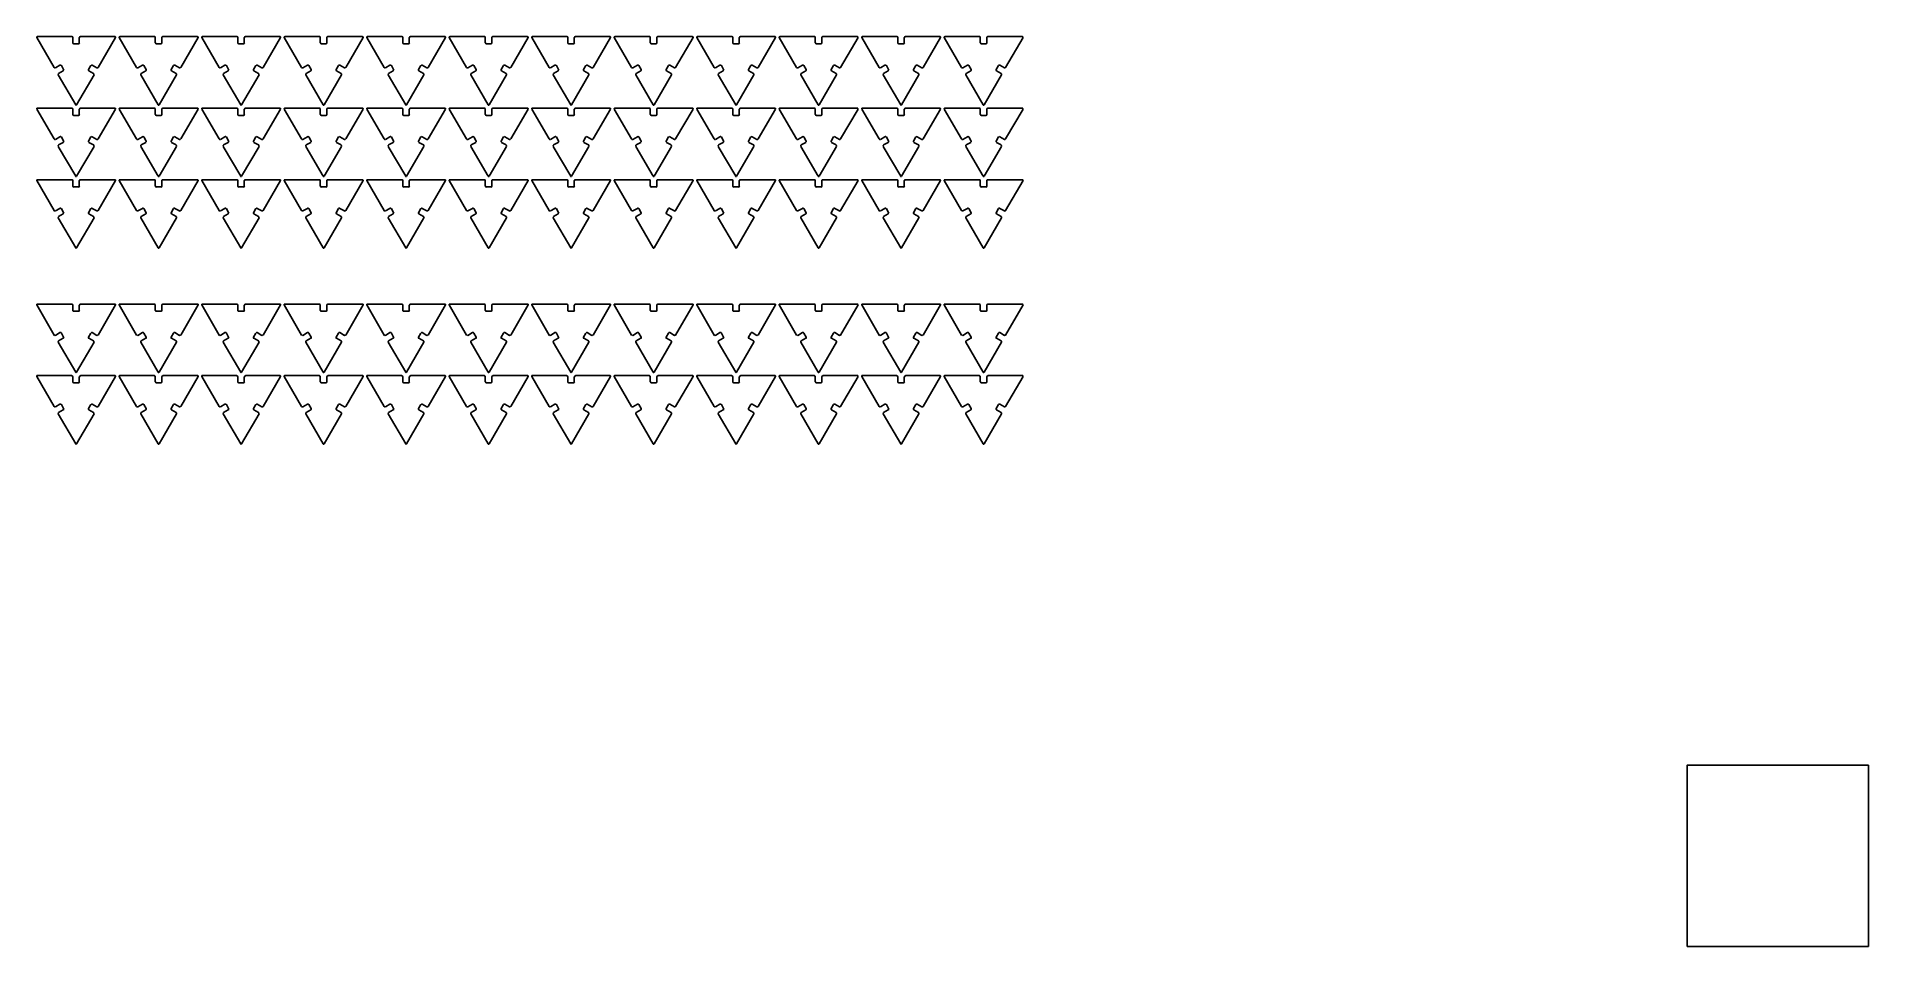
# Model space of a CAD drawing. Header units: millimetres. Extents: x -502 to 508, y 0 to 502.
import ezdxf

# ---------------------------------------------------------------- set-up
doc = ezdxf.new("R2010")
doc.units = ezdxf.units.MM
doc.layers.add('Default', color=18, linetype='Continuous', true_color=0x000000)

msp = doc.modelspace()

# ---------------------------------------------------------------- linework, layer by layer
at = {"layer": 'Default'}
for p, q in [((-502.2, 501.9), (-492.6, 485.4)), ((-482.8, 502.4), (-501.9, 502.4)), ((-482.3, 498.9), (-482.3, 501.9)), ((-479.2, 498.4), (-481.7, 498.4)), ((-478.7, 501.9), (-478.7, 498.9)), ((-459, 502.4), (-478.1, 502.4)), ((-468.3, 485.4), (-458.7, 501.9)), ((-456.7, 501.9), (-447.1, 485.4)), ((-437.3, 502.4), (-456.4, 502.4)), ((-436.8, 498.9), (-436.8, 501.9)), ((-433.7, 498.4), (-436.2, 498.4)), ((-433.2, 501.9), (-433.2, 498.9)), ((-413.5, 502.4), (-432.6, 502.4)), ((-422.8, 485.4), (-413.2, 501.9)), ((-411.2, 501.9), (-401.6, 485.4)), ((-391.8, 502.4), (-410.9, 502.4)), ((-391.3, 498.9), (-391.3, 501.9)), ((-388.2, 498.4), (-390.7, 498.4)), ((-387.7, 501.9), (-387.7, 498.9)), ((-368, 502.4), (-387.1, 502.4)), ((-377.3, 485.4), (-367.7, 501.9)), ((-365.7, 501.9), (-356.1, 485.4)), ((-346.3, 502.4), (-365.4, 502.4)), ((-345.8, 498.9), (-345.8, 501.9)), ((-342.7, 498.4), (-345.2, 498.4)), ((-342.2, 501.9), (-342.2, 498.9)), ((-322.5, 502.4), (-341.6, 502.4)), ((-331.8, 485.4), (-322.2, 501.9)), ((-320.2, 501.9), (-310.6, 485.4)), ((-300.8, 502.4), (-319.9, 502.4)), ((-300.3, 498.9), (-300.3, 501.9)), ((-297.2, 498.4), (-299.7, 498.4)), ((-296.7, 501.9), (-296.7, 498.9)), ((-277, 502.4), (-296.1, 502.4)), ((-286.3, 485.4), (-276.7, 501.9)), ((-274.7, 501.9), (-265.1, 485.4)), ((-255.3, 502.4), (-274.4, 502.4)), ((-254.8, 498.9), (-254.8, 501.9)), ((-251.7, 498.4), (-254.2, 498.4)), ((-251.2, 501.9), (-251.2, 498.9)), ((-231.5, 502.4), (-250.6, 502.4)), ((-240.8, 485.4), (-231.2, 501.9)), ((-229.2, 501.9), (-219.6, 485.4)), ((-209.8, 502.4), (-228.9, 502.4)), ((-209.3, 498.9), (-209.3, 501.9)), ((-206.2, 498.4), (-208.7, 498.4)), ((-205.7, 501.9), (-205.7, 498.9)), ((-186, 502.4), (-205.1, 502.4)), ((-195.3, 485.4), (-185.7, 501.9)), ((-183.7, 501.9), (-174.1, 485.4)), ((-164.3, 502.4), (-183.4, 502.4)), ((-163.8, 498.9), (-163.8, 501.9)), ((-160.7, 498.4), (-163.2, 498.4)), ((-160.2, 501.9), (-160.2, 498.9)), ((-140.5, 502.4), (-159.6, 502.4)), ((-149.8, 485.4), (-140.2, 501.9)), ((-138.2, 501.9), (-128.6, 485.4)), ((-118.8, 502.4), (-137.9, 502.4)), ((-118.3, 498.9), (-118.3, 501.9)), ((-115.2, 498.4), (-117.7, 498.4)), ((-114.7, 501.9), (-114.7, 498.9)), ((-95, 502.4), (-114.1, 502.4)), ((-104.3, 485.4), (-94.7, 501.9)), ((-92.7, 501.9), (-83.1, 485.4)), ((-73.3, 502.4), (-92.4, 502.4)), ((-72.8, 498.9), (-72.8, 501.9)), ((-69.7, 498.4), (-72.2, 498.4)), ((-69.2, 501.9), (-69.2, 498.9)), ((-49.5, 502.4), (-68.6, 502.4)), ((-58.8, 485.4), (-49.2, 501.9)), ((-47.2, 501.9), (-37.6, 485.4)), ((-27.8, 502.4), (-46.9, 502.4)), ((-27.3, 498.9), (-27.3, 501.9)), ((-24.2, 498.4), (-26.7, 498.4)), ((-23.7, 501.9), (-23.7, 498.9)), ((-4, 502.4), (-23.1, 502.4)), ((-13.3, 485.4), (-3.7, 501.9)), ((-1.7, 501.9), (7.9, 485.4)), ((17.7, 502.4), (-1.4, 502.4)), ((18.2, 498.9), (18.2, 501.9)), ((21.3, 498.4), (18.8, 498.4)), ((21.8, 501.9), (21.8, 498.9)), ((41.5, 502.4), (22.4, 502.4)), ((32.2, 485.4), (41.8, 501.9)), ((-491.9, 485.2), (-489.4, 486.6)), ((-488.6, 486.5), (-487.4, 484.2)), ((-473.6, 484.2), (-472.3, 486.5)), ((-471.6, 486.6), (-469, 485.2)), ((-446.4, 485.2), (-443.9, 486.6)), ((-443.1, 486.5), (-441.9, 484.2)), ((-428.1, 484.2), (-426.8, 486.5)), ((-426.1, 486.6), (-423.5, 485.2)), ((-400.9, 485.2), (-398.4, 486.6)), ((-397.6, 486.5), (-396.4, 484.2)), ((-382.6, 484.2), (-381.3, 486.5)), ((-380.6, 486.6), (-378, 485.2)), ((-355.4, 485.2), (-352.9, 486.6)), ((-352.1, 486.5), (-350.9, 484.2)), ((-337.1, 484.2), (-335.8, 486.5)), ((-335.1, 486.6), (-332.5, 485.2)), ((-309.9, 485.2), (-307.4, 486.6)), ((-306.6, 486.5), (-305.4, 484.2)), ((-291.6, 484.2), (-290.3, 486.5)), ((-289.6, 486.6), (-287, 485.2)), ((-264.4, 485.2), (-261.9, 486.6)), ((-261.1, 486.5), (-259.9, 484.2)), ((-246.1, 484.2), (-244.8, 486.5)), ((-244.1, 486.6), (-241.5, 485.2)), ((-218.9, 485.2), (-216.4, 486.6)), ((-215.6, 486.5), (-214.4, 484.2)), ((-200.6, 484.2), (-199.3, 486.5)), ((-198.6, 486.6), (-196, 485.2)), ((-173.4, 485.2), (-170.9, 486.6)), ((-170.1, 486.5), (-168.9, 484.2)), ((-155.1, 484.2), (-153.8, 486.5)), ((-153.1, 486.6), (-150.5, 485.2)), ((-127.9, 485.2), (-125.4, 486.6)), ((-124.6, 486.5), (-123.4, 484.2)), ((-109.6, 484.2), (-108.3, 486.5)), ((-107.6, 486.6), (-105, 485.2)), ((-82.4, 485.2), (-79.9, 486.6)), ((-79.1, 486.5), (-77.9, 484.2)), ((-64.1, 484.2), (-62.8, 486.5)), ((-62.1, 486.6), (-59.5, 485.2)), ((-36.9, 485.2), (-34.4, 486.6)), ((-33.6, 486.5), (-32.4, 484.2)), ((-18.6, 484.2), (-17.3, 486.5)), ((-16.6, 486.6), (-14, 485.2)), ((8.6, 485.2), (11.1, 486.6)), ((11.9, 486.5), (13.1, 484.2)), ((26.9, 484.2), (28.2, 486.5)), ((28.9, 486.6), (31.5, 485.2)), ((-490.3, 481.3), (-480.7, 464.8)), ((-487.6, 483.5), (-490.1, 482.1)), ((-480.2, 464.8), (-470.6, 481.3)), ((-470.8, 482.1), (-473.4, 483.5)), ((-444.8, 481.3), (-435.2, 464.8)), ((-442.1, 483.5), (-444.6, 482.1)), ((-434.7, 464.8), (-425.1, 481.3)), ((-425.3, 482.1), (-427.9, 483.5)), ((-399.3, 481.3), (-389.7, 464.8)), ((-396.6, 483.5), (-399.1, 482.1)), ((-389.2, 464.8), (-379.6, 481.3)), ((-379.8, 482.1), (-382.4, 483.5)), ((-353.8, 481.3), (-344.2, 464.8)), ((-351.1, 483.5), (-353.6, 482.1)), ((-343.7, 464.8), (-334.1, 481.3)), ((-334.3, 482.1), (-336.9, 483.5)), ((-308.3, 481.3), (-298.7, 464.8)), ((-305.6, 483.5), (-308.1, 482.1)), ((-298.2, 464.8), (-288.6, 481.3)), ((-288.8, 482.1), (-291.4, 483.5)), ((-262.8, 481.3), (-253.2, 464.8)), ((-260.1, 483.5), (-262.6, 482.1)), ((-252.7, 464.8), (-243.1, 481.3)), ((-243.3, 482.1), (-245.9, 483.5)), ((-217.3, 481.3), (-207.7, 464.8)), ((-214.6, 483.5), (-217.1, 482.1)), ((-207.2, 464.8), (-197.6, 481.3)), ((-197.8, 482.1), (-200.4, 483.5)), ((-171.8, 481.3), (-162.2, 464.8)), ((-169.1, 483.5), (-171.6, 482.1)), ((-161.7, 464.8), (-152.1, 481.3)), ((-152.3, 482.1), (-154.9, 483.5)), ((-126.3, 481.3), (-116.7, 464.8)), ((-123.6, 483.5), (-126.1, 482.1)), ((-116.2, 464.8), (-106.6, 481.3)), ((-106.8, 482.1), (-109.4, 483.5)), ((-80.8, 481.3), (-71.2, 464.8)), ((-78.1, 483.5), (-80.6, 482.1)), ((-70.7, 464.8), (-61.1, 481.3)), ((-61.3, 482.1), (-63.9, 483.5)), ((-35.3, 481.3), (-25.7, 464.8)), ((-32.6, 483.5), (-35.1, 482.1)), ((-25.2, 464.8), (-15.6, 481.3)), ((-15.8, 482.1), (-18.4, 483.5)), ((10.2, 481.3), (19.8, 464.8)), ((12.9, 483.5), (10.4, 482.1)), ((20.3, 464.8), (29.9, 481.3)), ((29.7, 482.1), (27.1, 483.5)), ((-502.2, 462.4), (-492.6, 445.9)), ((-482.8, 462.9), (-501.9, 462.9)), ((-482.3, 459.4), (-482.3, 462.4)), ((-479.2, 458.9), (-481.7, 458.9)), ((-478.7, 462.4), (-478.7, 459.4)), ((-459, 462.9), (-478.1, 462.9)), ((-468.3, 445.9), (-458.7, 462.4)), ((-456.7, 462.4), (-447.1, 445.9)), ((-437.3, 462.9), (-456.4, 462.9)), ((-436.8, 459.4), (-436.8, 462.4)), ((-433.7, 458.9), (-436.2, 458.9)), ((-433.2, 462.4), (-433.2, 459.4)), ((-413.5, 462.9), (-432.6, 462.9)), ((-422.8, 445.9), (-413.2, 462.4)), ((-411.2, 462.4), (-401.6, 445.9)), ((-391.8, 462.9), (-410.9, 462.9)), ((-391.3, 459.4), (-391.3, 462.4)), ((-388.2, 458.9), (-390.7, 458.9)), ((-387.7, 462.4), (-387.7, 459.4)), ((-368, 462.9), (-387.1, 462.9)), ((-377.3, 445.9), (-367.7, 462.4)), ((-365.7, 462.4), (-356.1, 445.9)), ((-346.3, 462.9), (-365.4, 462.9)), ((-345.8, 459.4), (-345.8, 462.4)), ((-342.7, 458.9), (-345.2, 458.9)), ((-342.2, 462.4), (-342.2, 459.4)), ((-322.5, 462.9), (-341.6, 462.9)), ((-331.8, 445.9), (-322.2, 462.4)), ((-320.2, 462.4), (-310.6, 445.9)), ((-300.8, 462.9), (-319.9, 462.9)), ((-300.3, 459.4), (-300.3, 462.4)), ((-297.2, 458.9), (-299.7, 458.9)), ((-296.7, 462.4), (-296.7, 459.4)), ((-277, 462.9), (-296.1, 462.9)), ((-286.3, 445.9), (-276.7, 462.4)), ((-274.7, 462.4), (-265.1, 445.9)), ((-255.3, 462.9), (-274.4, 462.9)), ((-254.8, 459.4), (-254.8, 462.4)), ((-251.7, 458.9), (-254.2, 458.9)), ((-251.2, 462.4), (-251.2, 459.4)), ((-231.5, 462.9), (-250.6, 462.9)), ((-240.8, 445.9), (-231.2, 462.4)), ((-229.2, 462.4), (-219.6, 445.9)), ((-209.8, 462.9), (-228.9, 462.9)), ((-209.3, 459.4), (-209.3, 462.4)), ((-206.2, 458.9), (-208.7, 458.9)), ((-205.7, 462.4), (-205.7, 459.4)), ((-186, 462.9), (-205.1, 462.9)), ((-195.3, 445.9), (-185.7, 462.4)), ((-183.7, 462.4), (-174.1, 445.9)), ((-164.3, 462.9), (-183.4, 462.9)), ((-163.8, 459.4), (-163.8, 462.4)), ((-160.7, 458.9), (-163.2, 458.9)), ((-160.2, 462.4), (-160.2, 459.4)), ((-140.5, 462.9), (-159.6, 462.9)), ((-149.8, 445.9), (-140.2, 462.4)), ((-138.2, 462.4), (-128.6, 445.9)), ((-118.8, 462.9), (-137.9, 462.9)), ((-118.3, 459.4), (-118.3, 462.4)), ((-115.2, 458.9), (-117.7, 458.9)), ((-114.7, 462.4), (-114.7, 459.4)), ((-95, 462.9), (-114.1, 462.9)), ((-104.3, 445.9), (-94.7, 462.4)), ((-92.7, 462.4), (-83.1, 445.9)), ((-73.3, 462.9), (-92.4, 462.9)), ((-72.8, 459.4), (-72.8, 462.4)), ((-69.7, 458.9), (-72.2, 458.9)), ((-69.2, 462.4), (-69.2, 459.4)), ((-49.5, 462.9), (-68.6, 462.9)), ((-58.8, 445.9), (-49.2, 462.4)), ((-47.2, 462.4), (-37.6, 445.9)), ((-27.8, 462.9), (-46.9, 462.9)), ((-27.3, 459.4), (-27.3, 462.4)), ((-24.2, 458.9), (-26.7, 458.9)), ((-23.7, 462.4), (-23.7, 459.4)), ((-4, 462.9), (-23.1, 462.9)), ((-13.3, 445.9), (-3.7, 462.4)), ((-1.7, 462.4), (7.9, 445.9)), ((17.7, 462.9), (-1.4, 462.9)), ((18.2, 459.4), (18.2, 462.4)), ((21.3, 458.9), (18.8, 458.9)), ((21.8, 462.4), (21.8, 459.4)), ((41.5, 462.9), (22.4, 462.9)), ((32.2, 445.9), (41.8, 462.4)), ((-491.9, 445.7), (-489.4, 447.1)), ((-488.6, 447), (-487.4, 444.7)), ((-473.6, 444.7), (-472.3, 447)), ((-471.6, 447.1), (-469, 445.7)), ((-446.4, 445.7), (-443.9, 447.1)), ((-443.1, 447), (-441.9, 444.7)), ((-428.1, 444.7), (-426.8, 447)), ((-426.1, 447.1), (-423.5, 445.7)), ((-400.9, 445.7), (-398.4, 447.1)), ((-397.6, 447), (-396.4, 444.7)), ((-382.6, 444.7), (-381.3, 447)), ((-380.6, 447.1), (-378, 445.7)), ((-355.4, 445.7), (-352.9, 447.1)), ((-352.1, 447), (-350.9, 444.7)), ((-337.1, 444.7), (-335.8, 447)), ((-335.1, 447.1), (-332.5, 445.7)), ((-309.9, 445.7), (-307.4, 447.1)), ((-306.6, 447), (-305.4, 444.7)), ((-291.6, 444.7), (-290.3, 447)), ((-289.6, 447.1), (-287, 445.7)), ((-264.4, 445.7), (-261.9, 447.1)), ((-261.1, 447), (-259.9, 444.7)), ((-246.1, 444.7), (-244.8, 447)), ((-244.1, 447.1), (-241.5, 445.7)), ((-218.9, 445.7), (-216.4, 447.1)), ((-215.6, 447), (-214.4, 444.7)), ((-200.6, 444.7), (-199.3, 447)), ((-198.6, 447.1), (-196, 445.7)), ((-173.4, 445.7), (-170.9, 447.1)), ((-170.1, 447), (-168.9, 444.7)), ((-155.1, 444.7), (-153.8, 447)), ((-153.1, 447.1), (-150.5, 445.7)), ((-127.9, 445.7), (-125.4, 447.1)), ((-124.6, 447), (-123.4, 444.7)), ((-109.6, 444.7), (-108.3, 447)), ((-107.6, 447.1), (-105, 445.7)), ((-82.4, 445.7), (-79.9, 447.1)), ((-79.1, 447), (-77.9, 444.7)), ((-64.1, 444.7), (-62.8, 447)), ((-62.1, 447.1), (-59.5, 445.7)), ((-36.9, 445.7), (-34.4, 447.1)), ((-33.6, 447), (-32.4, 444.7)), ((-18.6, 444.7), (-17.3, 447)), ((-16.6, 447.1), (-14, 445.7)), ((8.6, 445.7), (11.1, 447.1)), ((11.9, 447), (13.1, 444.7)), ((26.9, 444.7), (28.2, 447)), ((28.9, 447.1), (31.5, 445.7)), ((-490.3, 441.8), (-480.7, 425.3)), ((-487.6, 444), (-490.1, 442.6)), ((-480.2, 425.3), (-470.6, 441.8)), ((-470.8, 442.6), (-473.4, 444)), ((-444.8, 441.8), (-435.2, 425.3)), ((-442.1, 444), (-444.6, 442.6)), ((-434.7, 425.3), (-425.1, 441.8)), ((-425.3, 442.6), (-427.9, 444)), ((-399.3, 441.8), (-389.7, 425.3)), ((-396.6, 444), (-399.1, 442.6)), ((-389.2, 425.3), (-379.6, 441.8)), ((-379.8, 442.6), (-382.4, 444)), ((-353.8, 441.8), (-344.2, 425.3)), ((-351.1, 444), (-353.6, 442.6)), ((-343.7, 425.3), (-334.1, 441.8)), ((-334.3, 442.6), (-336.9, 444)), ((-308.3, 441.8), (-298.7, 425.3)), ((-305.6, 444), (-308.1, 442.6)), ((-298.2, 425.3), (-288.6, 441.8)), ((-288.8, 442.6), (-291.4, 444)), ((-262.8, 441.8), (-253.2, 425.3)), ((-260.1, 444), (-262.6, 442.6)), ((-252.7, 425.3), (-243.1, 441.8)), ((-243.3, 442.6), (-245.9, 444)), ((-217.3, 441.8), (-207.7, 425.3)), ((-214.6, 444), (-217.1, 442.6)), ((-207.2, 425.3), (-197.6, 441.8)), ((-197.8, 442.6), (-200.4, 444)), ((-171.8, 441.8), (-162.2, 425.3)), ((-169.1, 444), (-171.6, 442.6)), ((-161.7, 425.3), (-152.1, 441.8)), ((-152.3, 442.6), (-154.9, 444)), ((-126.3, 441.8), (-116.7, 425.3)), ((-123.6, 444), (-126.1, 442.6)), ((-116.2, 425.3), (-106.6, 441.8)), ((-106.8, 442.6), (-109.4, 444)), ((-80.8, 441.8), (-71.2, 425.3)), ((-78.1, 444), (-80.6, 442.6)), ((-70.7, 425.3), (-61.1, 441.8)), ((-61.3, 442.6), (-63.9, 444)), ((-35.3, 441.8), (-25.7, 425.3)), ((-32.6, 444), (-35.1, 442.6)), ((-25.2, 425.3), (-15.6, 441.8)), ((-15.8, 442.6), (-18.4, 444)), ((10.2, 441.8), (19.8, 425.3)), ((12.9, 444), (10.4, 442.6)), ((20.3, 425.3), (29.9, 441.8)), ((29.7, 442.6), (27.1, 444)), ((-502.2, 422.9), (-492.6, 406.4)), ((-482.8, 423.4), (-501.9, 423.4)), ((-482.3, 419.9), (-482.3, 422.9)), ((-479.2, 419.4), (-481.7, 419.4)), ((-478.7, 422.9), (-478.7, 419.9)), ((-459, 423.4), (-478.1, 423.4)), ((-468.3, 406.4), (-458.7, 422.9)), ((-456.7, 422.9), (-447.1, 406.4)), ((-437.3, 423.4), (-456.4, 423.4)), ((-436.8, 419.9), (-436.8, 422.9)), ((-433.7, 419.4), (-436.2, 419.4)), ((-433.2, 422.9), (-433.2, 419.9)), ((-413.5, 423.4), (-432.6, 423.4)), ((-422.8, 406.4), (-413.2, 422.9)), ((-411.2, 422.9), (-401.6, 406.4)), ((-391.8, 423.4), (-410.9, 423.4)), ((-391.3, 419.9), (-391.3, 422.9)), ((-388.2, 419.4), (-390.7, 419.4)), ((-387.7, 422.9), (-387.7, 419.9)), ((-368, 423.4), (-387.1, 423.4)), ((-377.3, 406.4), (-367.7, 422.9)), ((-365.7, 422.9), (-356.1, 406.4)), ((-346.3, 423.4), (-365.4, 423.4)), ((-345.8, 419.9), (-345.8, 422.9)), ((-342.7, 419.4), (-345.2, 419.4)), ((-342.2, 422.9), (-342.2, 419.9)), ((-322.5, 423.4), (-341.6, 423.4)), ((-331.8, 406.4), (-322.2, 422.9)), ((-320.2, 422.9), (-310.6, 406.4)), ((-300.8, 423.4), (-319.9, 423.4)), ((-300.3, 419.9), (-300.3, 422.9)), ((-297.2, 419.4), (-299.7, 419.4)), ((-296.7, 422.9), (-296.7, 419.9)), ((-277, 423.4), (-296.1, 423.4)), ((-286.3, 406.4), (-276.7, 422.9)), ((-274.7, 422.9), (-265.1, 406.4)), ((-255.3, 423.4), (-274.4, 423.4)), ((-254.8, 419.9), (-254.8, 422.9)), ((-251.7, 419.4), (-254.2, 419.4)), ((-251.2, 422.9), (-251.2, 419.9)), ((-231.5, 423.4), (-250.6, 423.4)), ((-240.8, 406.4), (-231.2, 422.9)), ((-229.2, 422.9), (-219.6, 406.4)), ((-209.8, 423.4), (-228.9, 423.4)), ((-209.3, 419.9), (-209.3, 422.9)), ((-206.2, 419.4), (-208.7, 419.4)), ((-205.7, 422.9), (-205.7, 419.9)), ((-186, 423.4), (-205.1, 423.4)), ((-195.3, 406.4), (-185.7, 422.9)), ((-183.7, 422.9), (-174.1, 406.4)), ((-164.3, 423.4), (-183.4, 423.4)), ((-163.8, 419.9), (-163.8, 422.9)), ((-160.7, 419.4), (-163.2, 419.4)), ((-160.2, 422.9), (-160.2, 419.9)), ((-140.5, 423.4), (-159.6, 423.4)), ((-149.8, 406.4), (-140.2, 422.9)), ((-138.2, 422.9), (-128.6, 406.4)), ((-118.8, 423.4), (-137.9, 423.4)), ((-118.3, 419.9), (-118.3, 422.9)), ((-115.2, 419.4), (-117.7, 419.4)), ((-114.7, 422.9), (-114.7, 419.9)), ((-95, 423.4), (-114.1, 423.4)), ((-104.3, 406.4), (-94.7, 422.9)), ((-92.7, 422.9), (-83.1, 406.4)), ((-73.3, 423.4), (-92.4, 423.4)), ((-72.8, 419.9), (-72.8, 422.9)), ((-69.7, 419.4), (-72.2, 419.4)), ((-69.2, 422.9), (-69.2, 419.9)), ((-49.5, 423.4), (-68.6, 423.4)), ((-58.8, 406.4), (-49.2, 422.9)), ((-47.2, 422.9), (-37.6, 406.4)), ((-27.8, 423.4), (-46.9, 423.4)), ((-27.3, 419.9), (-27.3, 422.9)), ((-24.2, 419.4), (-26.7, 419.4)), ((-23.7, 422.9), (-23.7, 419.9)), ((-4, 423.4), (-23.1, 423.4)), ((-13.3, 406.4), (-3.7, 422.9)), ((-1.7, 422.9), (7.9, 406.4)), ((17.7, 423.4), (-1.4, 423.4)), ((18.2, 419.9), (18.2, 422.9)), ((21.3, 419.4), (18.8, 419.4)), ((21.8, 422.9), (21.8, 419.9)), ((41.5, 423.4), (22.4, 423.4)), ((32.2, 406.4), (41.8, 422.9)), ((-491.9, 406.2), (-489.4, 407.6)), ((-487.6, 404.5), (-490.1, 403.1)), ((-488.6, 407.5), (-487.4, 405.2)), ((-473.6, 405.2), (-472.3, 407.5)), ((-470.8, 403.1), (-473.4, 404.5)), ((-471.6, 407.6), (-469, 406.2)), ((-446.4, 406.2), (-443.9, 407.6)), ((-442.1, 404.5), (-444.6, 403.1)), ((-443.1, 407.5), (-441.9, 405.2)), ((-428.1, 405.2), (-426.8, 407.5)), ((-425.3, 403.1), (-427.9, 404.5)), ((-426.1, 407.6), (-423.5, 406.2)), ((-400.9, 406.2), (-398.4, 407.6)), ((-396.6, 404.5), (-399.1, 403.1)), ((-397.6, 407.5), (-396.4, 405.2)), ((-382.6, 405.2), (-381.3, 407.5)), ((-379.8, 403.1), (-382.4, 404.5)), ((-380.6, 407.6), (-378, 406.2)), ((-355.4, 406.2), (-352.9, 407.6)), ((-351.1, 404.5), (-353.6, 403.1)), ((-352.1, 407.5), (-350.9, 405.2)), ((-337.1, 405.2), (-335.8, 407.5)), ((-334.3, 403.1), (-336.9, 404.5)), ((-335.1, 407.6), (-332.5, 406.2)), ((-309.9, 406.2), (-307.4, 407.6)), ((-305.6, 404.5), (-308.1, 403.1)), ((-306.6, 407.5), (-305.4, 405.2)), ((-291.6, 405.2), (-290.3, 407.5)), ((-288.8, 403.1), (-291.4, 404.5)), ((-289.6, 407.6), (-287, 406.2)), ((-264.4, 406.2), (-261.9, 407.6)), ((-260.1, 404.5), (-262.6, 403.1)), ((-261.1, 407.5), (-259.9, 405.2)), ((-246.1, 405.2), (-244.8, 407.5)), ((-243.3, 403.1), (-245.9, 404.5)), ((-244.1, 407.6), (-241.5, 406.2)), ((-218.9, 406.2), (-216.4, 407.6)), ((-214.6, 404.5), (-217.1, 403.1)), ((-215.6, 407.5), (-214.4, 405.2)), ((-200.6, 405.2), (-199.3, 407.5)), ((-197.8, 403.1), (-200.4, 404.5)), ((-198.6, 407.6), (-196, 406.2)), ((-173.4, 406.2), (-170.9, 407.6)), ((-169.1, 404.5), (-171.6, 403.1)), ((-170.1, 407.5), (-168.9, 405.2)), ((-155.1, 405.2), (-153.8, 407.5)), ((-152.3, 403.1), (-154.9, 404.5)), ((-153.1, 407.6), (-150.5, 406.2)), ((-127.9, 406.2), (-125.4, 407.6)), ((-123.6, 404.5), (-126.1, 403.1)), ((-124.6, 407.5), (-123.4, 405.2)), ((-109.6, 405.2), (-108.3, 407.5)), ((-106.8, 403.1), (-109.4, 404.5)), ((-107.6, 407.6), (-105, 406.2)), ((-82.4, 406.2), (-79.9, 407.6)), ((-78.1, 404.5), (-80.6, 403.1)), ((-79.1, 407.5), (-77.9, 405.2)), ((-64.1, 405.2), (-62.8, 407.5)), ((-61.3, 403.1), (-63.9, 404.5)), ((-62.1, 407.6), (-59.5, 406.2)), ((-36.9, 406.2), (-34.4, 407.6)), ((-32.6, 404.5), (-35.1, 403.1)), ((-33.6, 407.5), (-32.4, 405.2)), ((-18.6, 405.2), (-17.3, 407.5)), ((-15.8, 403.1), (-18.4, 404.5)), ((-16.6, 407.6), (-14, 406.2)), ((8.6, 406.2), (11.1, 407.6)), ((12.9, 404.5), (10.4, 403.1)), ((11.9, 407.5), (13.1, 405.2)), ((26.9, 405.2), (28.2, 407.5)), ((29.7, 403.1), (27.1, 404.5)), ((28.9, 407.6), (31.5, 406.2)), ((-490.3, 402.3), (-480.7, 385.8)), ((-480.2, 385.8), (-470.6, 402.3)), ((-444.8, 402.3), (-435.2, 385.8)), ((-434.7, 385.8), (-425.1, 402.3)), ((-399.3, 402.3), (-389.7, 385.8)), ((-389.2, 385.8), (-379.6, 402.3)), ((-353.8, 402.3), (-344.2, 385.8)), ((-343.7, 385.8), (-334.1, 402.3)), ((-308.3, 402.3), (-298.7, 385.8)), ((-298.2, 385.8), (-288.6, 402.3)), ((-262.8, 402.3), (-253.2, 385.8)), ((-252.7, 385.8), (-243.1, 402.3)), ((-217.3, 402.3), (-207.7, 385.8)), ((-207.2, 385.8), (-197.6, 402.3)), ((-171.8, 402.3), (-162.2, 385.8)), ((-161.7, 385.8), (-152.1, 402.3)), ((-126.3, 402.3), (-116.7, 385.8)), ((-116.2, 385.8), (-106.6, 402.3)), ((-80.8, 402.3), (-71.2, 385.8)), ((-70.7, 385.8), (-61.1, 402.3)), ((-35.3, 402.3), (-25.7, 385.8)), ((-25.2, 385.8), (-15.6, 402.3)), ((10.2, 402.3), (19.8, 385.8)), ((20.3, 385.8), (29.9, 402.3)), ((-502.2, 354.3), (-492.6, 337.7)), ((-482.8, 354.8), (-501.9, 354.8)), ((-482.3, 351.3), (-482.3, 354.2)), ((-478.7, 354.2), (-478.7, 351.3)), ((-459, 354.8), (-478.1, 354.8)), ((-468.3, 337.7), (-458.7, 354.3)), ((-456.7, 354.3), (-447.1, 337.7)), ((-437.3, 354.8), (-456.4, 354.8)), ((-436.8, 351.3), (-436.8, 354.2)), ((-433.2, 354.2), (-433.2, 351.3)), ((-413.5, 354.8), (-432.6, 354.8)), ((-422.8, 337.7), (-413.2, 354.3)), ((-411.2, 354.3), (-401.6, 337.7)), ((-391.8, 354.8), (-410.9, 354.8)), ((-391.3, 351.3), (-391.3, 354.2)), ((-387.7, 354.2), (-387.7, 351.3)), ((-368, 354.8), (-387.1, 354.8)), ((-377.3, 337.7), (-367.7, 354.3)), ((-365.7, 354.3), (-356.1, 337.7)), ((-346.3, 354.8), (-365.4, 354.8)), ((-345.8, 351.3), (-345.8, 354.2)), ((-342.2, 354.2), (-342.2, 351.3)), ((-322.5, 354.8), (-341.6, 354.8)), ((-331.8, 337.7), (-322.2, 354.3)), ((-320.2, 354.3), (-310.6, 337.7)), ((-300.8, 354.8), (-319.9, 354.8)), ((-300.3, 351.3), (-300.3, 354.2)), ((-296.7, 354.2), (-296.7, 351.3)), ((-277, 354.8), (-296.1, 354.8)), ((-286.3, 337.7), (-276.7, 354.3)), ((-274.7, 354.3), (-265.1, 337.7)), ((-255.3, 354.8), (-274.4, 354.8)), ((-254.8, 351.3), (-254.8, 354.2)), ((-251.2, 354.2), (-251.2, 351.3)), ((-231.5, 354.8), (-250.6, 354.8)), ((-240.8, 337.7), (-231.2, 354.3)), ((-229.2, 354.3), (-219.6, 337.7)), ((-209.8, 354.8), (-228.9, 354.8)), ((-209.3, 351.3), (-209.3, 354.2)), ((-205.7, 354.2), (-205.7, 351.3)), ((-186, 354.8), (-205.1, 354.8)), ((-195.3, 337.7), (-185.7, 354.3)), ((-183.7, 354.3), (-174.1, 337.7)), ((-164.3, 354.8), (-183.4, 354.8)), ((-163.8, 351.3), (-163.8, 354.2)), ((-160.2, 354.2), (-160.2, 351.3)), ((-140.5, 354.8), (-159.6, 354.8)), ((-149.8, 337.7), (-140.2, 354.3)), ((-138.2, 354.3), (-128.6, 337.7)), ((-118.8, 354.8), (-137.9, 354.8)), ((-118.3, 351.3), (-118.3, 354.2)), ((-114.7, 354.2), (-114.7, 351.3)), ((-95, 354.8), (-114.1, 354.8)), ((-104.3, 337.7), (-94.7, 354.3)), ((-92.7, 354.3), (-83.1, 337.7)), ((-73.3, 354.8), (-92.4, 354.8)), ((-72.8, 351.3), (-72.8, 354.2)), ((-69.2, 354.2), (-69.2, 351.3)), ((-49.5, 354.8), (-68.6, 354.8)), ((-58.8, 337.7), (-49.2, 354.3)), ((-47.2, 354.3), (-37.6, 337.7)), ((-27.8, 354.8), (-46.9, 354.8)), ((-27.3, 351.3), (-27.3, 354.2)), ((-23.7, 354.2), (-23.7, 351.3)), ((-4, 354.8), (-23.1, 354.8)), ((-13.3, 337.7), (-3.7, 354.3)), ((-1.7, 354.3), (7.9, 337.7)), ((17.7, 354.8), (-1.4, 354.8)), ((18.2, 351.3), (18.2, 354.2)), ((21.8, 354.2), (21.8, 351.3)), ((41.5, 354.8), (22.4, 354.8)), ((32.2, 337.7), (41.8, 354.3)), ((-479.2, 350.8), (-481.7, 350.8)), ((-433.7, 350.8), (-436.2, 350.8)), ((-388.2, 350.8), (-390.7, 350.8)), ((-342.7, 350.8), (-345.2, 350.8)), ((-297.2, 350.8), (-299.7, 350.8)), ((-251.7, 350.8), (-254.2, 350.8)), ((-206.2, 350.8), (-208.7, 350.8)), ((-160.7, 350.8), (-163.2, 350.8)), ((-115.2, 350.8), (-117.7, 350.8)), ((-69.7, 350.8), (-72.2, 350.8)), ((-24.2, 350.8), (-26.7, 350.8)), ((21.3, 350.8), (18.8, 350.8)), ((-491.9, 337.5), (-489.4, 339)), ((-490.3, 333.7), (-480.7, 317.1)), ((-487.6, 335.9), (-490.1, 334.4)), ((-488.6, 338.8), (-487.4, 336.6)), ((-480.2, 317.1), (-470.6, 333.7)), ((-473.6, 336.6), (-472.3, 338.8)), ((-470.8, 334.4), (-473.4, 335.9)), ((-471.6, 339), (-469, 337.5)), ((-446.4, 337.5), (-443.9, 339)), ((-444.8, 333.7), (-435.2, 317.1)), ((-442.1, 335.9), (-444.6, 334.4)), ((-443.1, 338.8), (-441.9, 336.6)), ((-434.7, 317.1), (-425.1, 333.7)), ((-428.1, 336.6), (-426.8, 338.8)), ((-425.3, 334.4), (-427.9, 335.9)), ((-426.1, 339), (-423.5, 337.5)), ((-400.9, 337.5), (-398.4, 339)), ((-399.3, 333.7), (-389.7, 317.1)), ((-396.6, 335.9), (-399.1, 334.4)), ((-397.6, 338.8), (-396.4, 336.6)), ((-389.2, 317.1), (-379.6, 333.7)), ((-382.6, 336.6), (-381.3, 338.8)), ((-379.8, 334.4), (-382.4, 335.9)), ((-380.6, 339), (-378, 337.5)), ((-355.4, 337.5), (-352.9, 339)), ((-353.8, 333.7), (-344.2, 317.1)), ((-351.1, 335.9), (-353.6, 334.4)), ((-352.1, 338.8), (-350.9, 336.6)), ((-343.7, 317.1), (-334.1, 333.7)), ((-337.1, 336.6), (-335.8, 338.8)), ((-334.3, 334.4), (-336.9, 335.9)), ((-335.1, 339), (-332.5, 337.5)), ((-309.9, 337.5), (-307.4, 339)), ((-308.3, 333.7), (-298.7, 317.1)), ((-305.6, 335.9), (-308.1, 334.4)), ((-306.6, 338.8), (-305.4, 336.6)), ((-298.2, 317.1), (-288.6, 333.7)), ((-291.6, 336.6), (-290.3, 338.8)), ((-288.8, 334.4), (-291.4, 335.9)), ((-289.6, 339), (-287, 337.5)), ((-264.4, 337.5), (-261.9, 339)), ((-262.8, 333.7), (-253.2, 317.1)), ((-260.1, 335.9), (-262.6, 334.4)), ((-261.1, 338.8), (-259.9, 336.6)), ((-252.7, 317.1), (-243.1, 333.7)), ((-246.1, 336.6), (-244.8, 338.8)), ((-243.3, 334.4), (-245.9, 335.9)), ((-244.1, 339), (-241.5, 337.5)), ((-218.9, 337.5), (-216.4, 339)), ((-217.3, 333.7), (-207.7, 317.1)), ((-214.6, 335.9), (-217.1, 334.4)), ((-215.6, 338.8), (-214.4, 336.6)), ((-207.2, 317.1), (-197.6, 333.7)), ((-200.6, 336.6), (-199.3, 338.8)), ((-197.8, 334.4), (-200.4, 335.9)), ((-198.6, 339), (-196, 337.5)), ((-173.4, 337.5), (-170.9, 339)), ((-171.8, 333.7), (-162.2, 317.1)), ((-169.1, 335.9), (-171.6, 334.4)), ((-170.1, 338.8), (-168.9, 336.6)), ((-161.7, 317.1), (-152.1, 333.7)), ((-155.1, 336.6), (-153.8, 338.8)), ((-152.3, 334.4), (-154.9, 335.9)), ((-153.1, 339), (-150.5, 337.5)), ((-127.9, 337.5), (-125.4, 339)), ((-126.3, 333.7), (-116.7, 317.1)), ((-123.6, 335.9), (-126.1, 334.4)), ((-124.6, 338.8), (-123.4, 336.6)), ((-116.2, 317.1), (-106.6, 333.7)), ((-109.6, 336.6), (-108.3, 338.8)), ((-106.8, 334.4), (-109.4, 335.9)), ((-107.6, 339), (-105, 337.5)), ((-82.4, 337.5), (-79.9, 339)), ((-80.8, 333.7), (-71.2, 317.1)), ((-78.1, 335.9), (-80.6, 334.4)), ((-79.1, 338.8), (-77.9, 336.6)), ((-70.7, 317.1), (-61.1, 333.7)), ((-64.1, 336.6), (-62.8, 338.8)), ((-61.3, 334.4), (-63.9, 335.9)), ((-62.1, 339), (-59.5, 337.5)), ((-36.9, 337.5), (-34.4, 339)), ((-35.3, 333.7), (-25.7, 317.1)), ((-32.6, 335.9), (-35.1, 334.4)), ((-33.6, 338.8), (-32.4, 336.6)), ((-25.2, 317.1), (-15.6, 333.7)), ((-18.6, 336.6), (-17.3, 338.8)), ((-15.8, 334.4), (-18.4, 335.9)), ((-16.6, 339), (-14, 337.5)), ((8.6, 337.5), (11.1, 339)), ((10.2, 333.7), (19.8, 317.1)), ((12.9, 335.9), (10.4, 334.4)), ((11.9, 338.8), (13.1, 336.6)), ((20.3, 317.1), (29.9, 333.7)), ((26.9, 336.6), (28.2, 338.8)), ((29.7, 334.4), (27.1, 335.9)), ((28.9, 339), (31.5, 337.5)), ((-502.2, 314.8), (-492.6, 298.2)), ((-482.8, 315.3), (-501.9, 315.3)), ((-482.3, 311.8), (-482.3, 314.7)), ((-478.7, 314.7), (-478.7, 311.8)), ((-459, 315.3), (-478.1, 315.3)), ((-468.3, 298.2), (-458.7, 314.8)), ((-456.7, 314.8), (-447.1, 298.2)), ((-437.3, 315.3), (-456.4, 315.3)), ((-436.8, 311.8), (-436.8, 314.7)), ((-433.2, 314.7), (-433.2, 311.8)), ((-413.5, 315.3), (-432.6, 315.3)), ((-422.8, 298.2), (-413.2, 314.8)), ((-411.2, 314.8), (-401.6, 298.2)), ((-391.8, 315.3), (-410.9, 315.3)), ((-391.3, 311.8), (-391.3, 314.7)), ((-387.7, 314.7), (-387.7, 311.8)), ((-368, 315.3), (-387.1, 315.3)), ((-377.3, 298.2), (-367.7, 314.8)), ((-365.7, 314.8), (-356.1, 298.2)), ((-346.3, 315.3), (-365.4, 315.3)), ((-345.8, 311.8), (-345.8, 314.7)), ((-342.2, 314.7), (-342.2, 311.8)), ((-322.5, 315.3), (-341.6, 315.3)), ((-331.8, 298.2), (-322.2, 314.8)), ((-320.2, 314.8), (-310.6, 298.2)), ((-300.8, 315.3), (-319.9, 315.3)), ((-300.3, 311.8), (-300.3, 314.7)), ((-296.7, 314.7), (-296.7, 311.8)), ((-277, 315.3), (-296.1, 315.3)), ((-286.3, 298.2), (-276.7, 314.8)), ((-274.7, 314.8), (-265.1, 298.2)), ((-255.3, 315.3), (-274.4, 315.3)), ((-254.8, 311.8), (-254.8, 314.7)), ((-251.2, 314.7), (-251.2, 311.8)), ((-231.5, 315.3), (-250.6, 315.3)), ((-240.8, 298.2), (-231.2, 314.8)), ((-229.2, 314.8), (-219.6, 298.2)), ((-209.8, 315.3), (-228.9, 315.3)), ((-209.3, 311.8), (-209.3, 314.7)), ((-205.7, 314.7), (-205.7, 311.8)), ((-186, 315.3), (-205.1, 315.3)), ((-195.3, 298.2), (-185.7, 314.8)), ((-183.7, 314.8), (-174.1, 298.2)), ((-164.3, 315.3), (-183.4, 315.3)), ((-163.8, 311.8), (-163.8, 314.7)), ((-160.2, 314.7), (-160.2, 311.8)), ((-140.5, 315.3), (-159.6, 315.3)), ((-149.8, 298.2), (-140.2, 314.8)), ((-138.2, 314.8), (-128.6, 298.2)), ((-118.8, 315.3), (-137.9, 315.3)), ((-118.3, 311.8), (-118.3, 314.7)), ((-114.7, 314.7), (-114.7, 311.8)), ((-95, 315.3), (-114.1, 315.3)), ((-104.3, 298.2), (-94.7, 314.8)), ((-92.7, 314.8), (-83.1, 298.2)), ((-73.3, 315.3), (-92.4, 315.3)), ((-72.8, 311.8), (-72.8, 314.7)), ((-69.2, 314.7), (-69.2, 311.8)), ((-49.5, 315.3), (-68.6, 315.3)), ((-58.8, 298.2), (-49.2, 314.8)), ((-47.2, 314.8), (-37.6, 298.2)), ((-27.8, 315.3), (-46.9, 315.3)), ((-27.3, 311.8), (-27.3, 314.7)), ((-23.7, 314.7), (-23.7, 311.8)), ((-4, 315.3), (-23.1, 315.3)), ((-13.3, 298.2), (-3.7, 314.8)), ((-1.7, 314.8), (7.9, 298.2)), ((17.7, 315.3), (-1.4, 315.3)), ((18.2, 311.8), (18.2, 314.7)), ((21.8, 314.7), (21.8, 311.8)), ((41.5, 315.3), (22.4, 315.3)), ((32.2, 298.2), (41.8, 314.8)), ((-479.2, 311.3), (-481.7, 311.3)), ((-433.7, 311.3), (-436.2, 311.3)), ((-388.2, 311.3), (-390.7, 311.3)), ((-342.7, 311.3), (-345.2, 311.3)), ((-297.2, 311.3), (-299.7, 311.3)), ((-251.7, 311.3), (-254.2, 311.3)), ((-206.2, 311.3), (-208.7, 311.3)), ((-160.7, 311.3), (-163.2, 311.3)), ((-115.2, 311.3), (-117.7, 311.3)), ((-69.7, 311.3), (-72.2, 311.3)), ((-24.2, 311.3), (-26.7, 311.3)), ((21.3, 311.3), (18.8, 311.3)), ((-491.9, 298), (-489.4, 299.5)), ((-490.3, 294.2), (-480.7, 277.6)), ((-487.6, 296.4), (-490.1, 294.9)), ((-488.6, 299.3), (-487.4, 297.1)), ((-480.2, 277.6), (-470.6, 294.2)), ((-473.6, 297.1), (-472.3, 299.3)), ((-470.8, 294.9), (-473.4, 296.4)), ((-471.6, 299.5), (-469, 298)), ((-446.4, 298), (-443.9, 299.5)), ((-444.8, 294.2), (-435.2, 277.6)), ((-442.1, 296.4), (-444.6, 294.9)), ((-443.1, 299.3), (-441.9, 297.1)), ((-434.7, 277.6), (-425.1, 294.2)), ((-428.1, 297.1), (-426.8, 299.3)), ((-425.3, 294.9), (-427.9, 296.4)), ((-426.1, 299.5), (-423.5, 298)), ((-400.9, 298), (-398.4, 299.5)), ((-399.3, 294.2), (-389.7, 277.6)), ((-396.6, 296.4), (-399.1, 294.9)), ((-397.6, 299.3), (-396.4, 297.1)), ((-389.2, 277.6), (-379.6, 294.2)), ((-382.6, 297.1), (-381.3, 299.3)), ((-379.8, 294.9), (-382.4, 296.4)), ((-380.6, 299.5), (-378, 298)), ((-355.4, 298), (-352.9, 299.5)), ((-353.8, 294.2), (-344.2, 277.6)), ((-351.1, 296.4), (-353.6, 294.9)), ((-352.1, 299.3), (-350.9, 297.1)), ((-343.7, 277.6), (-334.1, 294.2)), ((-337.1, 297.1), (-335.8, 299.3)), ((-334.3, 294.9), (-336.9, 296.4)), ((-335.1, 299.5), (-332.5, 298)), ((-309.9, 298), (-307.4, 299.5)), ((-308.3, 294.2), (-298.7, 277.6)), ((-305.6, 296.4), (-308.1, 294.9)), ((-306.6, 299.3), (-305.4, 297.1)), ((-298.2, 277.6), (-288.6, 294.2)), ((-291.6, 297.1), (-290.3, 299.3)), ((-288.8, 294.9), (-291.4, 296.4)), ((-289.6, 299.5), (-287, 298)), ((-264.4, 298), (-261.9, 299.5)), ((-262.8, 294.2), (-253.2, 277.6)), ((-260.1, 296.4), (-262.6, 294.9)), ((-261.1, 299.3), (-259.9, 297.1)), ((-252.7, 277.6), (-243.1, 294.2)), ((-246.1, 297.1), (-244.8, 299.3)), ((-243.3, 294.9), (-245.9, 296.4)), ((-244.1, 299.5), (-241.5, 298)), ((-218.9, 298), (-216.4, 299.5)), ((-217.3, 294.2), (-207.7, 277.6)), ((-214.6, 296.4), (-217.1, 294.9)), ((-215.6, 299.3), (-214.4, 297.1)), ((-207.2, 277.6), (-197.6, 294.2)), ((-200.6, 297.1), (-199.3, 299.3)), ((-197.8, 294.9), (-200.4, 296.4)), ((-198.6, 299.5), (-196, 298)), ((-173.4, 298), (-170.9, 299.5)), ((-171.8, 294.2), (-162.2, 277.6)), ((-169.1, 296.4), (-171.6, 294.9)), ((-170.1, 299.3), (-168.9, 297.1)), ((-161.7, 277.6), (-152.1, 294.2)), ((-155.1, 297.1), (-153.8, 299.3)), ((-152.3, 294.9), (-154.9, 296.4)), ((-153.1, 299.5), (-150.5, 298)), ((-127.9, 298), (-125.4, 299.5)), ((-126.3, 294.2), (-116.7, 277.6)), ((-123.6, 296.4), (-126.1, 294.9)), ((-124.6, 299.3), (-123.4, 297.1)), ((-116.2, 277.6), (-106.6, 294.2)), ((-109.6, 297.1), (-108.3, 299.3)), ((-106.8, 294.9), (-109.4, 296.4)), ((-107.6, 299.5), (-105, 298)), ((-82.4, 298), (-79.9, 299.5)), ((-80.8, 294.2), (-71.2, 277.6)), ((-78.1, 296.4), (-80.6, 294.9)), ((-79.1, 299.3), (-77.9, 297.1)), ((-70.7, 277.6), (-61.1, 294.2)), ((-64.1, 297.1), (-62.8, 299.3)), ((-61.3, 294.9), (-63.9, 296.4)), ((-62.1, 299.5), (-59.5, 298)), ((-36.9, 298), (-34.4, 299.5)), ((-35.3, 294.2), (-25.7, 277.6)), ((-32.6, 296.4), (-35.1, 294.9)), ((-33.6, 299.3), (-32.4, 297.1)), ((-25.2, 277.6), (-15.6, 294.2)), ((-18.6, 297.1), (-17.3, 299.3)), ((-15.8, 294.9), (-18.4, 296.4)), ((-16.6, 299.5), (-14, 298)), ((8.6, 298), (11.1, 299.5)), ((10.2, 294.2), (19.8, 277.6)), ((12.9, 296.4), (10.4, 294.9)), ((11.9, 299.3), (13.1, 297.1)), ((20.3, 277.6), (29.9, 294.2)), ((26.9, 297.1), (28.2, 299.3)), ((29.7, 294.9), (27.1, 296.4)), ((28.9, 299.5), (31.5, 298))]:
    msp.add_line(p, q, dxfattribs=at)
msp.add_lwpolyline([(408, 0.2), (508, 0.2), (508, 100.2), (408, 100.2)], close=True, dxfattribs=at)
for centre, radius, start, end in [((-501.9, 502.1), 0.301, 90, 210), ((-482.8, 501.9), 0.522, 0, 90), ((-478.1, 501.9), 0.522, 90, 180), ((-459, 502.1), 0.301, 330, 90), ((-456.4, 502.1), 0.301, 90, 210), ((-437.3, 501.9), 0.522, 0, 90), ((-432.6, 501.9), 0.522, 90, 180), ((-413.5, 502.1), 0.301, 330, 90), ((-410.9, 502.1), 0.301, 90, 210), ((-391.8, 501.9), 0.522, 0, 90), ((-387.1, 501.9), 0.522, 90, 180), ((-368, 502.1), 0.301, 330, 90), ((-365.4, 502.1), 0.301, 90, 210), ((-346.3, 501.9), 0.522, 0, 90), ((-341.6, 501.9), 0.522, 90, 180), ((-322.5, 502.1), 0.301, 330, 90), ((-319.9, 502.1), 0.301, 90, 210), ((-300.8, 501.9), 0.522, 0, 90), ((-296.1, 501.9), 0.522, 90, 180), ((-277, 502.1), 0.301, 330, 90), ((-274.4, 502.1), 0.301, 90, 210), ((-255.3, 501.9), 0.522, 0, 90), ((-250.6, 501.9), 0.522, 90, 180), ((-231.5, 502.1), 0.301, 330, 90), ((-228.9, 502.1), 0.301, 90, 210), ((-209.8, 501.9), 0.522, 0, 90), ((-205.1, 501.9), 0.522, 90, 180), ((-186, 502.1), 0.301, 330, 90), ((-183.4, 502.1), 0.301, 90, 210), ((-164.3, 501.9), 0.522, 0, 90), ((-159.6, 501.9), 0.522, 90, 180), ((-140.5, 502.1), 0.301, 330, 90), ((-137.9, 502.1), 0.301, 90, 210), ((-118.8, 501.9), 0.522, 0, 90), ((-114.1, 501.9), 0.522, 90, 180), ((-95, 502.1), 0.301, 330, 90), ((-92.4, 502.1), 0.301, 90, 210), ((-73.3, 501.9), 0.522, 0, 90), ((-68.6, 501.9), 0.522, 90, 180), ((-49.5, 502.1), 0.301, 330, 90), ((-46.9, 502.1), 0.301, 90, 210), ((-27.8, 501.9), 0.522, 0, 90), ((-23.1, 501.9), 0.522, 90, 180), ((-4, 502.1), 0.301, 330, 90), ((-1.4, 502.1), 0.301, 90, 210), ((17.7, 501.9), 0.522, 0, 90), ((22.4, 501.9), 0.522, 90, 180), ((41.5, 502.1), 0.301, 330, 90), ((-492.2, 485.6), 0.522, 210, 300), ((-468.8, 485.6), 0.522, 240, 330), ((-446.7, 485.6), 0.522, 210, 300), ((-423.3, 485.6), 0.522, 240, 330), ((-401.2, 485.6), 0.522, 210, 300), ((-377.8, 485.6), 0.522, 240, 330), ((-355.7, 485.6), 0.522, 210, 300), ((-332.3, 485.6), 0.522, 240, 330), ((-310.2, 485.6), 0.522, 210, 300), ((-286.8, 485.6), 0.522, 240, 330), ((-264.7, 485.6), 0.522, 210, 300), ((-241.3, 485.6), 0.522, 240, 330), ((-219.2, 485.6), 0.522, 210, 300), ((-195.8, 485.6), 0.522, 240, 330), ((-173.7, 485.6), 0.522, 210, 300), ((-150.3, 485.6), 0.522, 240, 330), ((-128.2, 485.6), 0.522, 210, 300), ((-104.8, 485.6), 0.522, 240, 330), ((-82.7, 485.6), 0.522, 210, 300), ((-59.3, 485.6), 0.522, 240, 330), ((-37.2, 485.6), 0.522, 210, 300), ((-13.8, 485.6), 0.522, 240, 330), ((8.3, 485.6), 0.522, 210, 300), ((31.7, 485.6), 0.522, 240, 330), ((-489.8, 481.6), 0.522, 120, 210), ((-471.1, 481.6), 0.522, 330, 60), ((-444.3, 481.6), 0.522, 120, 210), ((-425.6, 481.6), 0.522, 330, 60), ((-398.8, 481.6), 0.522, 120, 210), ((-380.1, 481.6), 0.522, 330, 60), ((-353.3, 481.6), 0.522, 120, 210), ((-334.6, 481.6), 0.522, 330, 60), ((-307.8, 481.6), 0.522, 120, 210), ((-289.1, 481.6), 0.522, 330, 60), ((-262.3, 481.6), 0.522, 120, 210), ((-243.6, 481.6), 0.522, 330, 60), ((-216.8, 481.6), 0.522, 120, 210), ((-198.1, 481.6), 0.522, 330, 60), ((-171.3, 481.6), 0.522, 120, 210), ((-152.6, 481.6), 0.522, 330, 60), ((-125.8, 481.6), 0.522, 120, 210), ((-107.1, 481.6), 0.522, 330, 60), ((-80.3, 481.6), 0.522, 120, 210), ((-61.6, 481.6), 0.522, 330, 60), ((-34.8, 481.6), 0.522, 120, 210), ((-16.1, 481.6), 0.522, 330, 60), ((10.7, 481.6), 0.522, 120, 210), ((29.4, 481.6), 0.522, 330, 60), ((-480.5, 464.9), 0.301, 210, 330), ((-435, 464.9), 0.301, 210, 330), ((-389.5, 464.9), 0.301, 210, 330), ((-344, 464.9), 0.301, 210, 330), ((-298.5, 464.9), 0.301, 210, 330), ((-253, 464.9), 0.301, 210, 330), ((-207.5, 464.9), 0.301, 210, 330), ((-162, 464.9), 0.301, 210, 330), ((-116.5, 464.9), 0.301, 210, 330), ((-71, 464.9), 0.301, 210, 330), ((-25.5, 464.9), 0.301, 210, 330), ((20, 464.9), 0.301, 210, 330), ((-501.9, 462.6), 0.301, 90, 210), ((-482.8, 462.4), 0.522, 0, 90), ((-478.1, 462.4), 0.522, 90, 180), ((-459, 462.6), 0.301, 330, 90), ((-456.4, 462.6), 0.301, 90, 210), ((-437.3, 462.4), 0.522, 0, 90), ((-432.6, 462.4), 0.522, 90, 180), ((-413.5, 462.6), 0.301, 330, 90), ((-410.9, 462.6), 0.301, 90, 210), ((-391.8, 462.4), 0.522, 0, 90), ((-387.1, 462.4), 0.522, 90, 180), ((-368, 462.6), 0.301, 330, 90), ((-365.4, 462.6), 0.301, 90, 210), ((-346.3, 462.4), 0.522, 0, 90), ((-341.6, 462.4), 0.522, 90, 180), ((-322.5, 462.6), 0.301, 330, 90), ((-319.9, 462.6), 0.301, 90, 210), ((-300.8, 462.4), 0.522, 0, 90), ((-296.1, 462.4), 0.522, 90, 180), ((-277, 462.6), 0.301, 330, 90), ((-274.4, 462.6), 0.301, 90, 210), ((-255.3, 462.4), 0.522, 0, 90), ((-250.6, 462.4), 0.522, 90, 180), ((-231.5, 462.6), 0.301, 330, 90), ((-228.9, 462.6), 0.301, 90, 210), ((-209.8, 462.4), 0.522, 0, 90), ((-205.1, 462.4), 0.522, 90, 180), ((-186, 462.6), 0.301, 330, 90), ((-183.4, 462.6), 0.301, 90, 210), ((-164.3, 462.4), 0.522, 0, 90), ((-159.6, 462.4), 0.522, 90, 180), ((-140.5, 462.6), 0.301, 330, 90), ((-137.9, 462.6), 0.301, 90, 210), ((-118.8, 462.4), 0.522, 0, 90), ((-114.1, 462.4), 0.522, 90, 180), ((-95, 462.6), 0.301, 330, 90), ((-92.4, 462.6), 0.301, 90, 210), ((-73.3, 462.4), 0.522, 0, 90), ((-68.6, 462.4), 0.522, 90, 180), ((-49.5, 462.6), 0.301, 330, 90), ((-46.9, 462.6), 0.301, 90, 210), ((-27.8, 462.4), 0.522, 0, 90), ((-23.1, 462.4), 0.522, 90, 180), ((-4, 462.6), 0.301, 330, 90), ((-1.4, 462.6), 0.301, 90, 210), ((17.7, 462.4), 0.522, 0, 90), ((22.4, 462.4), 0.522, 90, 180), ((41.5, 462.6), 0.301, 330, 90), ((-492.2, 446.1), 0.522, 210, 300), ((-468.8, 446.1), 0.522, 240, 330), ((-446.7, 446.1), 0.522, 210, 300), ((-423.3, 446.1), 0.522, 240, 330), ((-401.2, 446.1), 0.522, 210, 300), ((-377.8, 446.1), 0.522, 240, 330), ((-355.7, 446.1), 0.522, 210, 300), ((-332.3, 446.1), 0.522, 240, 330), ((-310.2, 446.1), 0.522, 210, 300), ((-286.8, 446.1), 0.522, 240, 330), ((-264.7, 446.1), 0.522, 210, 300), ((-241.3, 446.1), 0.522, 240, 330), ((-219.2, 446.1), 0.522, 210, 300), ((-195.8, 446.1), 0.522, 240, 330), ((-173.7, 446.1), 0.522, 210, 300), ((-150.3, 446.1), 0.522, 240, 330), ((-128.2, 446.1), 0.522, 210, 300), ((-104.8, 446.1), 0.522, 240, 330), ((-82.7, 446.1), 0.522, 210, 300), ((-59.3, 446.1), 0.522, 240, 330), ((-37.2, 446.1), 0.522, 210, 300), ((-13.8, 446.1), 0.522, 240, 330), ((8.3, 446.1), 0.522, 210, 300), ((31.7, 446.1), 0.522, 240, 330), ((-489.8, 442.1), 0.522, 120, 210), ((-471.1, 442.1), 0.522, 330, 60), ((-444.3, 442.1), 0.522, 120, 210), ((-425.6, 442.1), 0.522, 330, 60), ((-398.8, 442.1), 0.522, 120, 210), ((-380.1, 442.1), 0.522, 330, 60), ((-353.3, 442.1), 0.522, 120, 210), ((-334.6, 442.1), 0.522, 330, 60), ((-307.8, 442.1), 0.522, 120, 210), ((-289.1, 442.1), 0.522, 330, 60), ((-262.3, 442.1), 0.522, 120, 210), ((-243.6, 442.1), 0.522, 330, 60), ((-216.8, 442.1), 0.522, 120, 210), ((-198.1, 442.1), 0.522, 330, 60), ((-171.3, 442.1), 0.522, 120, 210), ((-152.6, 442.1), 0.522, 330, 60), ((-125.8, 442.1), 0.522, 120, 210), ((-107.1, 442.1), 0.522, 330, 60), ((-80.3, 442.1), 0.522, 120, 210), ((-61.6, 442.1), 0.522, 330, 60), ((-34.8, 442.1), 0.522, 120, 210), ((-16.1, 442.1), 0.522, 330, 60), ((10.7, 442.1), 0.522, 120, 210), ((29.4, 442.1), 0.522, 330, 60), ((-480.5, 425.4), 0.301, 210, 330), ((-435, 425.4), 0.301, 210, 330), ((-389.5, 425.4), 0.301, 210, 330), ((-344, 425.4), 0.301, 210, 330), ((-298.5, 425.4), 0.301, 210, 330), ((-253, 425.4), 0.301, 210, 330), ((-207.5, 425.4), 0.301, 210, 330), ((-162, 425.4), 0.301, 210, 330), ((-116.5, 425.4), 0.301, 210, 330), ((-71, 425.4), 0.301, 210, 330), ((-25.5, 425.4), 0.301, 210, 330), ((20, 425.4), 0.301, 210, 330), ((-501.9, 423.1), 0.301, 90, 210), ((-482.8, 422.9), 0.522, 0, 90), ((-478.1, 422.9), 0.522, 90, 180), ((-459, 423.1), 0.301, 330, 90), ((-456.4, 423.1), 0.301, 90, 210), ((-437.3, 422.9), 0.522, 0, 90), ((-432.6, 422.9), 0.522, 90, 180), ((-413.5, 423.1), 0.301, 330, 90), ((-410.9, 423.1), 0.301, 90, 210), ((-391.8, 422.9), 0.522, 0, 90), ((-387.1, 422.9), 0.522, 90, 180), ((-368, 423.1), 0.301, 330, 90), ((-365.4, 423.1), 0.301, 90, 210), ((-346.3, 422.9), 0.522, 0, 90), ((-341.6, 422.9), 0.522, 90, 180), ((-322.5, 423.1), 0.301, 330, 90), ((-319.9, 423.1), 0.301, 90, 210), ((-300.8, 422.9), 0.522, 0, 90), ((-296.1, 422.9), 0.522, 90, 180), ((-277, 423.1), 0.301, 330, 90), ((-274.4, 423.1), 0.301, 90, 210), ((-255.3, 422.9), 0.522, 0, 90), ((-250.6, 422.9), 0.522, 90, 180), ((-231.5, 423.1), 0.301, 330, 90), ((-228.9, 423.1), 0.301, 90, 210), ((-209.8, 422.9), 0.522, 0, 90), ((-205.1, 422.9), 0.522, 90, 180), ((-186, 423.1), 0.301, 330, 90), ((-183.4, 423.1), 0.301, 90, 210), ((-164.3, 422.9), 0.522, 0, 90), ((-159.6, 422.9), 0.522, 90, 180), ((-140.5, 423.1), 0.301, 330, 90), ((-137.9, 423.1), 0.301, 90, 210), ((-118.8, 422.9), 0.522, 0, 90), ((-114.1, 422.9), 0.522, 90, 180), ((-95, 423.1), 0.301, 330, 90), ((-92.4, 423.1), 0.301, 90, 210), ((-73.3, 422.9), 0.522, 0, 90), ((-68.6, 422.9), 0.522, 90, 180), ((-49.5, 423.1), 0.301, 330, 90), ((-46.9, 423.1), 0.301, 90, 210), ((-27.8, 422.9), 0.522, 0, 90), ((-23.1, 422.9), 0.522, 90, 180), ((-4, 423.1), 0.301, 330, 90), ((-1.4, 423.1), 0.301, 90, 210), ((17.7, 422.9), 0.522, 0, 90), ((22.4, 422.9), 0.522, 90, 180), ((41.5, 423.1), 0.301, 330, 90), ((-492.2, 406.6), 0.522, 210, 300), ((-468.8, 406.6), 0.522, 240, 330), ((-446.7, 406.6), 0.522, 210, 300), ((-423.3, 406.6), 0.522, 240, 330), ((-401.2, 406.6), 0.522, 210, 300), ((-377.8, 406.6), 0.522, 240, 330), ((-355.7, 406.6), 0.522, 210, 300), ((-332.3, 406.6), 0.522, 240, 330), ((-310.2, 406.6), 0.522, 210, 300), ((-286.8, 406.6), 0.522, 240, 330), ((-264.7, 406.6), 0.522, 210, 300), ((-241.3, 406.6), 0.522, 240, 330), ((-219.2, 406.6), 0.522, 210, 300), ((-195.8, 406.6), 0.522, 240, 330), ((-173.7, 406.6), 0.522, 210, 300), ((-150.3, 406.6), 0.522, 240, 330), ((-128.2, 406.6), 0.522, 210, 300), ((-104.8, 406.6), 0.522, 240, 330), ((-82.7, 406.6), 0.522, 210, 300), ((-59.3, 406.6), 0.522, 240, 330), ((-37.2, 406.6), 0.522, 210, 300), ((-13.8, 406.6), 0.522, 240, 330), ((8.3, 406.6), 0.522, 210, 300), ((31.7, 406.6), 0.522, 240, 330), ((-489.8, 402.6), 0.522, 120, 210), ((-471.1, 402.6), 0.522, 330, 60), ((-444.3, 402.6), 0.522, 120, 210), ((-425.6, 402.6), 0.522, 330, 60), ((-398.8, 402.6), 0.522, 120, 210), ((-380.1, 402.6), 0.522, 330, 60), ((-353.3, 402.6), 0.522, 120, 210), ((-334.6, 402.6), 0.522, 330, 60), ((-307.8, 402.6), 0.522, 120, 210), ((-289.1, 402.6), 0.522, 330, 60), ((-262.3, 402.6), 0.522, 120, 210), ((-243.6, 402.6), 0.522, 330, 60), ((-216.8, 402.6), 0.522, 120, 210), ((-198.1, 402.6), 0.522, 330, 60), ((-171.3, 402.6), 0.522, 120, 210), ((-152.6, 402.6), 0.522, 330, 60), ((-125.8, 402.6), 0.522, 120, 210), ((-107.1, 402.6), 0.522, 330, 60), ((-80.3, 402.6), 0.522, 120, 210), ((-61.6, 402.6), 0.522, 330, 60), ((-34.8, 402.6), 0.522, 120, 210), ((-16.1, 402.6), 0.522, 330, 60), ((10.7, 402.6), 0.522, 120, 210), ((29.4, 402.6), 0.522, 330, 60), ((-480.5, 385.9), 0.301, 210, 330), ((-435, 385.9), 0.301, 210, 330), ((-389.5, 385.9), 0.301, 210, 330), ((-344, 385.9), 0.301, 210, 330), ((-298.5, 385.9), 0.301, 210, 330), ((-253, 385.9), 0.301, 210, 330), ((-207.5, 385.9), 0.301, 210, 330), ((-162, 385.9), 0.301, 210, 330), ((-116.5, 385.9), 0.301, 210, 330), ((-71, 385.9), 0.301, 210, 330), ((-25.5, 385.9), 0.301, 210, 330), ((20, 385.9), 0.301, 210, 330), ((-501.9, 354.5), 0.301, 90, 210), ((-482.8, 354.2), 0.522, 0, 90), ((-478.1, 354.2), 0.522, 90, 180), ((-459, 354.5), 0.301, 330, 90), ((-456.4, 354.5), 0.301, 90, 210), ((-437.3, 354.2), 0.522, 0, 90), ((-432.6, 354.2), 0.522, 90, 180), ((-413.5, 354.5), 0.301, 330, 90), ((-410.9, 354.5), 0.301, 90, 210), ((-391.8, 354.2), 0.522, 0, 90), ((-387.1, 354.2), 0.522, 90, 180), ((-368, 354.5), 0.301, 330, 90), ((-365.4, 354.5), 0.301, 90, 210), ((-346.3, 354.2), 0.522, 0, 90), ((-341.6, 354.2), 0.522, 90, 180), ((-322.5, 354.5), 0.301, 330, 90), ((-319.9, 354.5), 0.301, 90, 210), ((-300.8, 354.2), 0.522, 0, 90), ((-296.1, 354.2), 0.522, 90, 180), ((-277, 354.5), 0.301, 330, 90), ((-274.4, 354.5), 0.301, 90, 210), ((-255.3, 354.2), 0.522, 0, 90), ((-250.6, 354.2), 0.522, 90, 180), ((-231.5, 354.5), 0.301, 330, 90), ((-228.9, 354.5), 0.301, 90, 210), ((-209.8, 354.2), 0.522, 0, 90), ((-205.1, 354.2), 0.522, 90, 180), ((-186, 354.5), 0.301, 330, 90), ((-183.4, 354.5), 0.301, 90, 210), ((-164.3, 354.2), 0.522, 0, 90), ((-159.6, 354.2), 0.522, 90, 180), ((-140.5, 354.5), 0.301, 330, 90), ((-137.9, 354.5), 0.301, 90, 210), ((-118.8, 354.2), 0.522, 0, 90), ((-114.1, 354.2), 0.522, 90, 180), ((-95, 354.5), 0.301, 330, 90), ((-92.4, 354.5), 0.301, 90, 210), ((-73.3, 354.2), 0.522, 0, 90), ((-68.6, 354.2), 0.522, 90, 180), ((-49.5, 354.5), 0.301, 330, 90), ((-46.9, 354.5), 0.301, 90, 210), ((-27.8, 354.2), 0.522, 0, 90), ((-23.1, 354.2), 0.522, 90, 180), ((-4, 354.5), 0.301, 330, 90), ((-1.4, 354.5), 0.301, 90, 210), ((17.7, 354.2), 0.522, 0, 90), ((22.4, 354.2), 0.522, 90, 180), ((41.5, 354.5), 0.301, 330, 90), ((-492.2, 338), 0.522, 210, 300), ((-489.8, 334), 0.522, 120, 210), ((-471.1, 334), 0.522, 330, 60), ((-468.8, 338), 0.522, 240, 330), ((-446.7, 338), 0.522, 210, 300), ((-444.3, 334), 0.522, 120, 210), ((-425.6, 334), 0.522, 330, 60), ((-423.3, 338), 0.522, 240, 330), ((-401.2, 338), 0.522, 210, 300), ((-398.8, 334), 0.522, 120, 210), ((-380.1, 334), 0.522, 330, 60), ((-377.8, 338), 0.522, 240, 330), ((-355.7, 338), 0.522, 210, 300), ((-353.3, 334), 0.522, 120, 210), ((-334.6, 334), 0.522, 330, 60), ((-332.3, 338), 0.522, 240, 330), ((-310.2, 338), 0.522, 210, 300), ((-307.8, 334), 0.522, 120, 210), ((-289.1, 334), 0.522, 330, 60), ((-286.8, 338), 0.522, 240, 330), ((-264.7, 338), 0.522, 210, 300), ((-262.3, 334), 0.522, 120, 210), ((-243.6, 334), 0.522, 330, 60), ((-241.3, 338), 0.522, 240, 330), ((-219.2, 338), 0.522, 210, 300), ((-216.8, 334), 0.522, 120, 210), ((-198.1, 334), 0.522, 330, 60), ((-195.8, 338), 0.522, 240, 330), ((-173.7, 338), 0.522, 210, 300), ((-171.3, 334), 0.522, 120, 210), ((-152.6, 334), 0.522, 330, 60), ((-150.3, 338), 0.522, 240, 330), ((-128.2, 338), 0.522, 210, 300), ((-125.8, 334), 0.522, 120, 210), ((-107.1, 334), 0.522, 330, 60), ((-104.8, 338), 0.522, 240, 330), ((-82.7, 338), 0.522, 210, 300), ((-80.3, 334), 0.522, 120, 210), ((-61.6, 334), 0.522, 330, 60), ((-59.3, 338), 0.522, 240, 330), ((-37.2, 338), 0.522, 210, 300), ((-34.8, 334), 0.522, 120, 210), ((-16.1, 334), 0.522, 330, 60), ((-13.8, 338), 0.522, 240, 330), ((8.3, 338), 0.522, 210, 300), ((10.7, 334), 0.522, 120, 210), ((29.4, 334), 0.522, 330, 60), ((31.7, 338), 0.522, 240, 330), ((-501.9, 315), 0.301, 90, 210), ((-482.8, 314.7), 0.522, 0, 90), ((-480.5, 317.3), 0.301, 210, 330), ((-478.1, 314.7), 0.522, 90, 180), ((-459, 315), 0.301, 330, 90), ((-456.4, 315), 0.301, 90, 210), ((-437.3, 314.7), 0.522, 0, 90), ((-435, 317.3), 0.301, 210, 330), ((-432.6, 314.7), 0.522, 90, 180), ((-413.5, 315), 0.301, 330, 90), ((-410.9, 315), 0.301, 90, 210), ((-391.8, 314.7), 0.522, 0, 90), ((-389.5, 317.3), 0.301, 210, 330), ((-387.1, 314.7), 0.522, 90, 180), ((-368, 315), 0.301, 330, 90), ((-365.4, 315), 0.301, 90, 210), ((-346.3, 314.7), 0.522, 0, 90), ((-344, 317.3), 0.301, 210, 330), ((-341.6, 314.7), 0.522, 90, 180), ((-322.5, 315), 0.301, 330, 90), ((-319.9, 315), 0.301, 90, 210), ((-300.8, 314.7), 0.522, 0, 90), ((-298.5, 317.3), 0.301, 210, 330), ((-296.1, 314.7), 0.522, 90, 180), ((-277, 315), 0.301, 330, 90), ((-274.4, 315), 0.301, 90, 210), ((-255.3, 314.7), 0.522, 0, 90), ((-253, 317.3), 0.301, 210, 330), ((-250.6, 314.7), 0.522, 90, 180), ((-231.5, 315), 0.301, 330, 90), ((-228.9, 315), 0.301, 90, 210), ((-209.8, 314.7), 0.522, 0, 90), ((-207.5, 317.3), 0.301, 210, 330), ((-205.1, 314.7), 0.522, 90, 180), ((-186, 315), 0.301, 330, 90), ((-183.4, 315), 0.301, 90, 210), ((-164.3, 314.7), 0.522, 0, 90), ((-162, 317.3), 0.301, 210, 330), ((-159.6, 314.7), 0.522, 90, 180), ((-140.5, 315), 0.301, 330, 90), ((-137.9, 315), 0.301, 90, 210), ((-118.8, 314.7), 0.522, 0, 90), ((-116.5, 317.3), 0.301, 210, 330), ((-114.1, 314.7), 0.522, 90, 180), ((-95, 315), 0.301, 330, 90), ((-92.4, 315), 0.301, 90, 210), ((-73.3, 314.7), 0.522, 0, 90), ((-71, 317.3), 0.301, 210, 330), ((-68.6, 314.7), 0.522, 90, 180), ((-49.5, 315), 0.301, 330, 90), ((-46.9, 315), 0.301, 90, 210), ((-27.8, 314.7), 0.522, 0, 90), ((-25.5, 317.3), 0.301, 210, 330), ((-23.1, 314.7), 0.522, 90, 180), ((-4, 315), 0.301, 330, 90), ((-1.4, 315), 0.301, 90, 210), ((17.7, 314.7), 0.522, 0, 90), ((20, 317.3), 0.301, 210, 330), ((22.4, 314.7), 0.522, 90, 180), ((41.5, 315), 0.301, 330, 90), ((-492.2, 298.5), 0.522, 210, 300), ((-489.8, 294.5), 0.522, 120, 210), ((-471.1, 294.5), 0.522, 330, 60), ((-468.8, 298.5), 0.522, 240, 330), ((-446.7, 298.5), 0.522, 210, 300), ((-444.3, 294.5), 0.522, 120, 210), ((-425.6, 294.5), 0.522, 330, 60), ((-423.3, 298.5), 0.522, 240, 330), ((-401.2, 298.5), 0.522, 210, 300), ((-398.8, 294.5), 0.522, 120, 210), ((-380.1, 294.5), 0.522, 330, 60), ((-377.8, 298.5), 0.522, 240, 330), ((-355.7, 298.5), 0.522, 210, 300), ((-353.3, 294.5), 0.522, 120, 210), ((-334.6, 294.5), 0.522, 330, 60), ((-332.3, 298.5), 0.522, 240, 330), ((-310.2, 298.5), 0.522, 210, 300), ((-307.8, 294.5), 0.522, 120, 210), ((-289.1, 294.5), 0.522, 330, 60), ((-286.8, 298.5), 0.522, 240, 330), ((-264.7, 298.5), 0.522, 210, 300), ((-262.3, 294.5), 0.522, 120, 210), ((-243.6, 294.5), 0.522, 330, 60), ((-241.3, 298.5), 0.522, 240, 330), ((-219.2, 298.5), 0.522, 210, 300), ((-216.8, 294.5), 0.522, 120, 210), ((-198.1, 294.5), 0.522, 330, 60), ((-195.8, 298.5), 0.522, 240, 330), ((-173.7, 298.5), 0.522, 210, 300), ((-171.3, 294.5), 0.522, 120, 210), ((-152.6, 294.5), 0.522, 330, 60), ((-150.3, 298.5), 0.522, 240, 330), ((-128.2, 298.5), 0.522, 210, 300), ((-125.8, 294.5), 0.522, 120, 210), ((-107.1, 294.5), 0.522, 330, 60), ((-104.8, 298.5), 0.522, 240, 330), ((-82.7, 298.5), 0.522, 210, 300), ((-80.3, 294.5), 0.522, 120, 210), ((-61.6, 294.5), 0.522, 330, 60), ((-59.3, 298.5), 0.522, 240, 330), ((-37.2, 298.5), 0.522, 210, 300), ((-34.8, 294.5), 0.522, 120, 210), ((-16.1, 294.5), 0.522, 330, 60), ((-13.8, 298.5), 0.522, 240, 330), ((8.3, 298.5), 0.522, 210, 300), ((10.7, 294.5), 0.522, 120, 210), ((29.4, 294.5), 0.522, 330, 60), ((31.7, 298.5), 0.522, 240, 330), ((-480.5, 277.8), 0.301, 210, 330), ((-435, 277.8), 0.301, 210, 330), ((-389.5, 277.8), 0.301, 210, 330), ((-344, 277.8), 0.301, 210, 330), ((-298.5, 277.8), 0.301, 210, 330), ((-253, 277.8), 0.301, 210, 330), ((-207.5, 277.8), 0.301, 210, 330), ((-162, 277.8), 0.301, 210, 330), ((-116.5, 277.8), 0.301, 210, 330), ((-71, 277.8), 0.301, 210, 330), ((-25.5, 277.8), 0.301, 210, 330), ((20, 277.8), 0.301, 210, 330)]:
    msp.add_arc(centre, radius, start, end, dxfattribs=at)
at = {"layer": 'Default', "extrusion": (0, 0, -1)}
for centre, start, end in [((481.7, 498.9), 270, 0), ((479.2, 498.9), 180, 270), ((436.2, 498.9), 270, 0), ((433.7, 498.9), 180, 270), ((390.7, 498.9), 270, 0), ((388.2, 498.9), 180, 270), ((345.2, 498.9), 270, 0), ((342.7, 498.9), 180, 270), ((299.7, 498.9), 270, 0), ((297.2, 498.9), 180, 270), ((254.2, 498.9), 270, 0), ((251.7, 498.9), 180, 270), ((208.7, 498.9), 270, 0), ((206.2, 498.9), 180, 270), ((163.2, 498.9), 270, 0), ((160.7, 498.9), 180, 270), ((117.7, 498.9), 270, 0), ((115.2, 498.9), 180, 270), ((72.2, 498.9), 270, 0), ((69.7, 498.9), 180, 270), ((26.7, 498.9), 270, 0), ((24.2, 498.9), 180, 270), ((-18.8, 498.9), 270, 0), ((-21.3, 498.9), 180, 270), ((489.1, 486.2), 60, 150), ((471.8, 486.2), 30, 120), ((443.6, 486.2), 60, 150), ((426.3, 486.2), 30, 120), ((398.1, 486.2), 60, 150), ((380.8, 486.2), 30, 120), ((352.6, 486.2), 60, 150), ((335.3, 486.2), 30, 120), ((307.1, 486.2), 60, 150), ((289.8, 486.2), 30, 120), ((261.6, 486.2), 60, 150), ((244.3, 486.2), 30, 120), ((216.1, 486.2), 60, 150), ((198.8, 486.2), 30, 120), ((170.6, 486.2), 60, 150), ((153.3, 486.2), 30, 120), ((125.1, 486.2), 60, 150), ((107.8, 486.2), 30, 120), ((79.6, 486.2), 60, 150), ((62.3, 486.2), 30, 120), ((34.1, 486.2), 60, 150), ((16.8, 486.2), 30, 120), ((-11.4, 486.2), 60, 150), ((-28.7, 486.2), 30, 120), ((487.8, 484), 150, 240), ((473.1, 484), 300, 30), ((442.3, 484), 150, 240), ((427.6, 484), 300, 30), ((396.8, 484), 150, 240), ((382.1, 484), 300, 30), ((351.3, 484), 150, 240), ((336.6, 484), 300, 30), ((305.8, 484), 150, 240), ((291.1, 484), 300, 30), ((260.3, 484), 150, 240), ((245.6, 484), 300, 30), ((214.8, 484), 150, 240), ((200.1, 484), 300, 30), ((169.3, 484), 150, 240), ((154.6, 484), 300, 30), ((123.8, 484), 150, 240), ((109.1, 484), 300, 30), ((78.3, 484), 150, 240), ((63.6, 484), 300, 30), ((32.8, 484), 150, 240), ((18.1, 484), 300, 30), ((-12.7, 484), 150, 240), ((-27.4, 484), 300, 30), ((481.7, 459.4), 270, 0), ((479.2, 459.4), 180, 270), ((436.2, 459.4), 270, 0), ((433.7, 459.4), 180, 270), ((390.7, 459.4), 270, 0), ((388.2, 459.4), 180, 270), ((345.2, 459.4), 270, 0), ((342.7, 459.4), 180, 270), ((299.7, 459.4), 270, 0), ((297.2, 459.4), 180, 270), ((254.2, 459.4), 270, 0), ((251.7, 459.4), 180, 270), ((208.7, 459.4), 270, 0), ((206.2, 459.4), 180, 270), ((163.2, 459.4), 270, 0), ((160.7, 459.4), 180, 270), ((117.7, 459.4), 270, 0), ((115.2, 459.4), 180, 270), ((72.2, 459.4), 270, 0), ((69.7, 459.4), 180, 270), ((26.7, 459.4), 270, 0), ((24.2, 459.4), 180, 270), ((-18.8, 459.4), 270, 0), ((-21.3, 459.4), 180, 270), ((489.1, 446.7), 60, 150), ((487.8, 444.5), 150, 240), ((473.1, 444.5), 300, 30), ((471.8, 446.7), 30, 120), ((443.6, 446.7), 60, 150), ((442.3, 444.5), 150, 240), ((427.6, 444.5), 300, 30), ((426.3, 446.7), 30, 120), ((398.1, 446.7), 60, 150), ((396.8, 444.5), 150, 240), ((382.1, 444.5), 300, 30), ((380.8, 446.7), 30, 120), ((352.6, 446.7), 60, 150), ((351.3, 444.5), 150, 240), ((336.6, 444.5), 300, 30), ((335.3, 446.7), 30, 120), ((307.1, 446.7), 60, 150), ((305.8, 444.5), 150, 240), ((291.1, 444.5), 300, 30), ((289.8, 446.7), 30, 120), ((261.6, 446.7), 60, 150), ((260.3, 444.5), 150, 240), ((245.6, 444.5), 300, 30), ((244.3, 446.7), 30, 120), ((216.1, 446.7), 60, 150), ((214.8, 444.5), 150, 240), ((200.1, 444.5), 300, 30), ((198.8, 446.7), 30, 120), ((170.6, 446.7), 60, 150), ((169.3, 444.5), 150, 240), ((154.6, 444.5), 300, 30), ((153.3, 446.7), 30, 120), ((125.1, 446.7), 60, 150), ((123.8, 444.5), 150, 240), ((109.1, 444.5), 300, 30), ((107.8, 446.7), 30, 120), ((79.6, 446.7), 60, 150), ((78.3, 444.5), 150, 240), ((63.6, 444.5), 300, 30), ((62.3, 446.7), 30, 120), ((34.1, 446.7), 60, 150), ((32.8, 444.5), 150, 240), ((18.1, 444.5), 300, 30), ((16.8, 446.7), 30, 120), ((-11.4, 446.7), 60, 150), ((-12.7, 444.5), 150, 240), ((-27.4, 444.5), 300, 30), ((-28.7, 446.7), 30, 120), ((481.7, 419.9), 270, 0), ((479.2, 419.9), 180, 270), ((436.2, 419.9), 270, 0), ((433.7, 419.9), 180, 270), ((390.7, 419.9), 270, 0), ((388.2, 419.9), 180, 270), ((345.2, 419.9), 270, 0), ((342.7, 419.9), 180, 270), ((299.7, 419.9), 270, 0), ((297.2, 419.9), 180, 270), ((254.2, 419.9), 270, 0), ((251.7, 419.9), 180, 270), ((208.7, 419.9), 270, 0), ((206.2, 419.9), 180, 270), ((163.2, 419.9), 270, 0), ((160.7, 419.9), 180, 270), ((117.7, 419.9), 270, 0), ((115.2, 419.9), 180, 270), ((72.2, 419.9), 270, 0), ((69.7, 419.9), 180, 270), ((26.7, 419.9), 270, 0), ((24.2, 419.9), 180, 270), ((-18.8, 419.9), 270, 0), ((-21.3, 419.9), 180, 270), ((489.1, 407.2), 60, 150), ((487.8, 405), 150, 240), ((473.1, 405), 300, 30), ((471.8, 407.2), 30, 120), ((443.6, 407.2), 60, 150), ((442.3, 405), 150, 240), ((427.6, 405), 300, 30), ((426.3, 407.2), 30, 120), ((398.1, 407.2), 60, 150), ((396.8, 405), 150, 240), ((382.1, 405), 300, 30), ((380.8, 407.2), 30, 120), ((352.6, 407.2), 60, 150), ((351.3, 405), 150, 240), ((336.6, 405), 300, 30), ((335.3, 407.2), 30, 120), ((307.1, 407.2), 60, 150), ((305.8, 405), 150, 240), ((291.1, 405), 300, 30), ((289.8, 407.2), 30, 120), ((261.6, 407.2), 60, 150), ((260.3, 405), 150, 240), ((245.6, 405), 300, 30), ((244.3, 407.2), 30, 120), ((216.1, 407.2), 60, 150), ((214.8, 405), 150, 240), ((200.1, 405), 300, 30), ((198.8, 407.2), 30, 120), ((170.6, 407.2), 60, 150), ((169.3, 405), 150, 240), ((154.6, 405), 300, 30), ((153.3, 407.2), 30, 120), ((125.1, 407.2), 60, 150), ((123.8, 405), 150, 240), ((109.1, 405), 300, 30), ((107.8, 407.2), 30, 120), ((79.6, 407.2), 60, 150), ((78.3, 405), 150, 240), ((63.6, 405), 300, 30), ((62.3, 407.2), 30, 120), ((34.1, 407.2), 60, 150), ((32.8, 405), 150, 240), ((18.1, 405), 300, 30), ((16.8, 407.2), 30, 120), ((-11.4, 407.2), 60, 150), ((-12.7, 405), 150, 240), ((-27.4, 405), 300, 30), ((-28.7, 407.2), 30, 120), ((481.7, 351.3), 270, 0), ((479.2, 351.3), 180, 270), ((436.2, 351.3), 270, 0), ((433.7, 351.3), 180, 270), ((390.7, 351.3), 270, 0), ((388.2, 351.3), 180, 270), ((345.2, 351.3), 270, 0), ((342.7, 351.3), 180, 270), ((299.7, 351.3), 270, 0), ((297.2, 351.3), 180, 270), ((254.2, 351.3), 270, 0), ((251.7, 351.3), 180, 270), ((208.7, 351.3), 270, 0), ((206.2, 351.3), 180, 270), ((163.2, 351.3), 270, 0), ((160.7, 351.3), 180, 270), ((117.7, 351.3), 270, 0), ((115.2, 351.3), 180, 270), ((72.2, 351.3), 270, 0), ((69.7, 351.3), 180, 270), ((26.7, 351.3), 270, 0), ((24.2, 351.3), 180, 270), ((-18.8, 351.3), 270, 0), ((-21.3, 351.3), 180, 270), ((489.1, 338.6), 60, 150), ((487.8, 336.3), 150, 240), ((473.1, 336.3), 300, 30), ((471.8, 338.6), 30, 120), ((443.6, 338.6), 60, 150), ((442.3, 336.3), 150, 240), ((427.6, 336.3), 300, 30), ((426.3, 338.6), 30, 120), ((398.1, 338.6), 60, 150), ((396.8, 336.3), 150, 240), ((382.1, 336.3), 300, 30), ((380.8, 338.6), 30, 120), ((352.6, 338.6), 60, 150), ((351.3, 336.3), 150, 240), ((336.6, 336.3), 300, 30), ((335.3, 338.6), 30, 120), ((307.1, 338.6), 60, 150), ((305.8, 336.3), 150, 240), ((291.1, 336.3), 300, 30), ((289.8, 338.6), 30, 120), ((261.6, 338.6), 60, 150), ((260.3, 336.3), 150, 240), ((245.6, 336.3), 300, 30), ((244.3, 338.6), 30, 120), ((216.1, 338.6), 60, 150), ((214.8, 336.3), 150, 240), ((200.1, 336.3), 300, 30), ((198.8, 338.6), 30, 120), ((170.6, 338.6), 60, 150), ((169.3, 336.3), 150, 240), ((154.6, 336.3), 300, 30), ((153.3, 338.6), 30, 120), ((125.1, 338.6), 60, 150), ((123.8, 336.3), 150, 240), ((109.1, 336.3), 300, 30), ((107.8, 338.6), 30, 120), ((79.6, 338.6), 60, 150), ((78.3, 336.3), 150, 240), ((63.6, 336.3), 300, 30), ((62.3, 338.6), 30, 120), ((34.1, 338.6), 60, 150), ((32.8, 336.3), 150, 240), ((18.1, 336.3), 300, 30), ((16.8, 338.6), 30, 120), ((-11.4, 338.6), 60, 150), ((-12.7, 336.3), 150, 240), ((-27.4, 336.3), 300, 30), ((-28.7, 338.6), 30, 120), ((481.7, 311.8), 270, 0), ((479.2, 311.8), 180, 270), ((436.2, 311.8), 270, 0), ((433.7, 311.8), 180, 270), ((390.7, 311.8), 270, 0), ((388.2, 311.8), 180, 270), ((345.2, 311.8), 270, 0), ((342.7, 311.8), 180, 270), ((299.7, 311.8), 270, 0), ((297.2, 311.8), 180, 270), ((254.2, 311.8), 270, 0), ((251.7, 311.8), 180, 270), ((208.7, 311.8), 270, 0), ((206.2, 311.8), 180, 270), ((163.2, 311.8), 270, 0), ((160.7, 311.8), 180, 270), ((117.7, 311.8), 270, 0), ((115.2, 311.8), 180, 270), ((72.2, 311.8), 270, 0), ((69.7, 311.8), 180, 270), ((26.7, 311.8), 270, 0), ((24.2, 311.8), 180, 270), ((-18.8, 311.8), 270, 0), ((-21.3, 311.8), 180, 270), ((489.1, 299.1), 60, 150), ((487.8, 296.8), 150, 240), ((473.1, 296.8), 300, 30), ((471.8, 299.1), 30, 120), ((443.6, 299.1), 60, 150), ((442.3, 296.8), 150, 240), ((427.6, 296.8), 300, 30), ((426.3, 299.1), 30, 120), ((398.1, 299.1), 60, 150), ((396.8, 296.8), 150, 240), ((382.1, 296.8), 300, 30), ((380.8, 299.1), 30, 120), ((352.6, 299.1), 60, 150), ((351.3, 296.8), 150, 240), ((336.6, 296.8), 300, 30), ((335.3, 299.1), 30, 120), ((307.1, 299.1), 60, 150), ((305.8, 296.8), 150, 240), ((291.1, 296.8), 300, 30), ((289.8, 299.1), 30, 120), ((261.6, 299.1), 60, 150), ((260.3, 296.8), 150, 240), ((245.6, 296.8), 300, 30), ((244.3, 299.1), 30, 120), ((216.1, 299.1), 60, 150), ((214.8, 296.8), 150, 240), ((200.1, 296.8), 300, 30), ((198.8, 299.1), 30, 120), ((170.6, 299.1), 60, 150), ((169.3, 296.8), 150, 240), ((154.6, 296.8), 300, 30), ((153.3, 299.1), 30, 120), ((125.1, 299.1), 60, 150), ((123.8, 296.8), 150, 240), ((109.1, 296.8), 300, 30), ((107.8, 299.1), 30, 120), ((79.6, 299.1), 60, 150), ((78.3, 296.8), 150, 240), ((63.6, 296.8), 300, 30), ((62.3, 299.1), 30, 120), ((34.1, 299.1), 60, 150), ((32.8, 296.8), 150, 240), ((18.1, 296.8), 300, 30), ((16.8, 299.1), 30, 120), ((-11.4, 299.1), 60, 150), ((-12.7, 296.8), 150, 240), ((-27.4, 296.8), 300, 30), ((-28.7, 299.1), 30, 120)]:
    msp.add_arc(centre, 0.522, start, end, dxfattribs=at)

doc.saveas('drawing.dxf')
